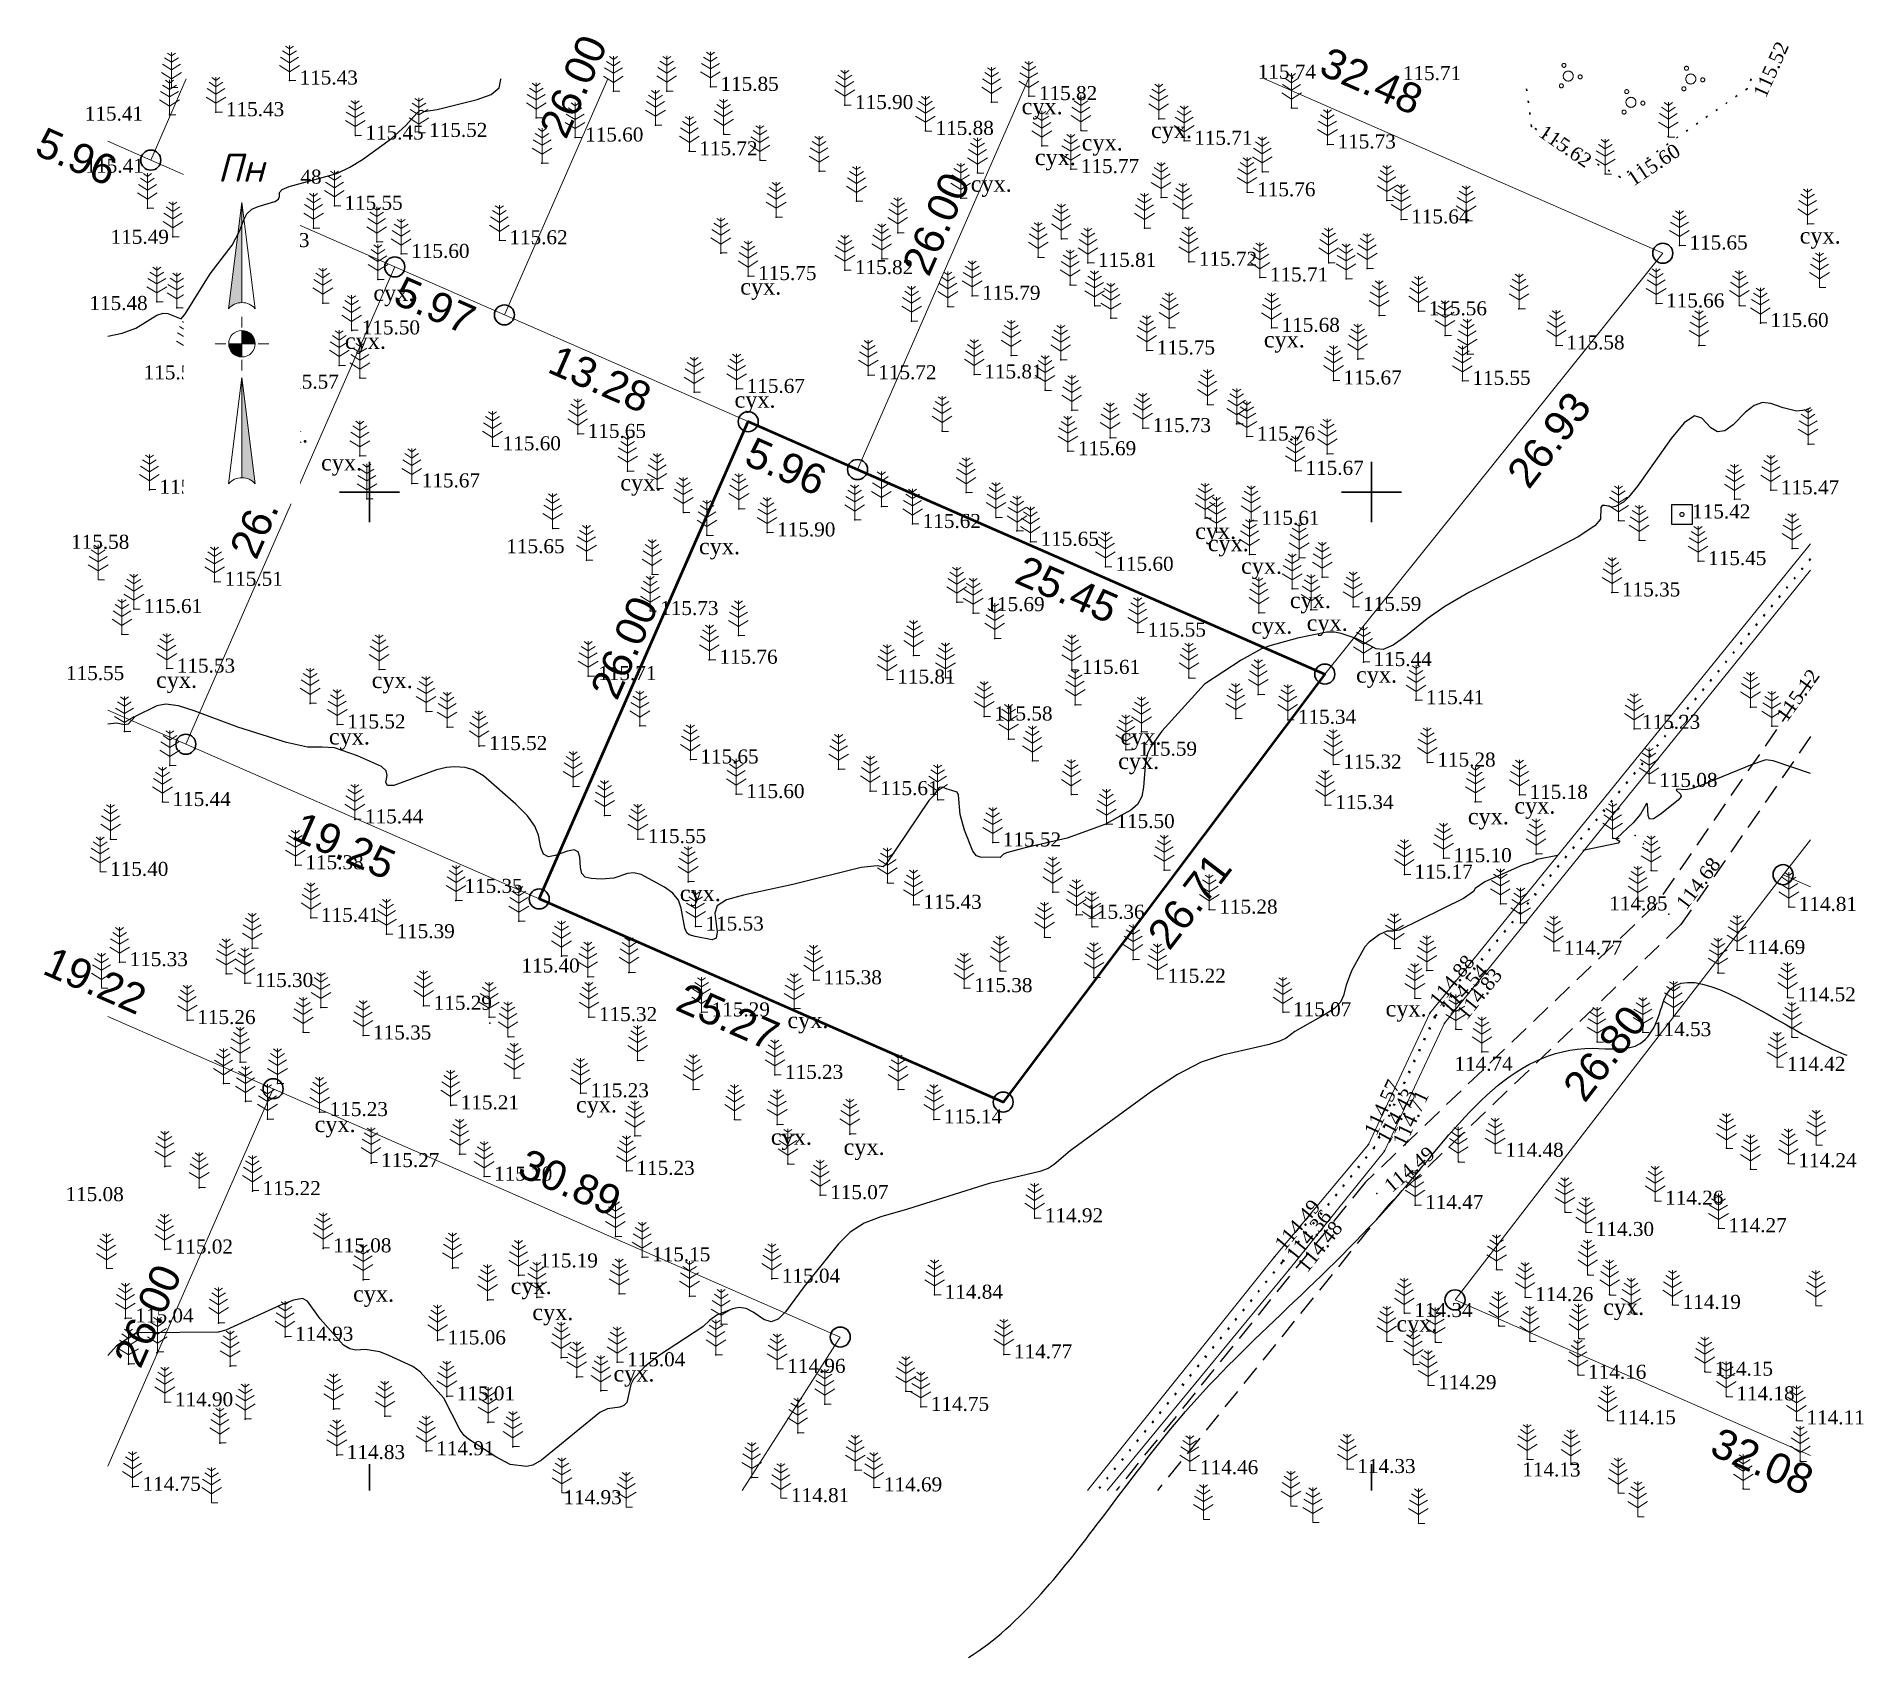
# Model space of a CAD drawing. Header units: millimetres. Extents: x 5405533.4 to 5405624.5, y 5524941.8 to 5525022.7.
import ezdxf
from ezdxf.enums import TextEntityAlignment as Align

# ---------------------------------------------------------------- set-up
doc = ezdxf.new("R2010")
doc.units = ezdxf.units.MM
doc.set_wipeout_variables(frame=1)
for name, pattern in [('DASHEDX2', [1.5, 1, -0.5]), ('HIDDEN', [0.5, 0, -0.5]), ('суцільна', [50, 50, 0])]:
    doc.linetypes.add(name, pattern=pattern)
for name, color, linetype, lineweight in [('#Лист (текст_ПН)', 250, 'Continuous', 0), ('#Штамп', 250, 'Continuous', 0), ('11900000', 1, 'Continuous', 30), ('Контур', 7, 'HIDDEN', 30), ('рельеф', 7, 'Continuous', 0), ('ТОЧКИ', 7, 'Continuous', 30), ('усл. знак', 7, 'суцільна', 20)]:
    doc.layers.add(name, color=color, linetype=linetype, lineweight=lineweight)
for name, color, linetype in [('SC007', 7, 'Continuous'), ('горизонтали', 42, 'Continuous'), ('дороги', 7, 'Continuous'), ('Ділянки_Межі', 10, 'Continuous'), ('надписи', 7, 'Continuous'), ('отметки', 7, 'Continuous'), ('промеры', 185, 'Continuous'), ('Растительность', 7, 'Continuous')]:
    doc.layers.add(name, color=color, linetype=linetype)
doc.styles.get("Standard").update_dxf_attribs({"font": 'arial.ttf'})
doc.styles.add('times', font='times.ttf')
doc.styles.add('Мой_Топо', font='isocpeui.ttf')
doc.linetypes.add('канава 0', pattern='A,0.9,0,["|",Standard,S=0.25,R=0,X=0,Y=0],0.1', length=1)

msp = doc.modelspace()

# ---------------------------------------------------------------- texts
at = {"layer": 'надписи', "color": 7, "style": 'times'}
for p in [(5405582.539, 5525019.65, 111.861), (5405588.995, 5525018.464, 111.861), (5405585.54, 5525017.845, 111.861), (5405583.198, 5525017.112, 111.861), (5405580, 5525015.788, 111.861), (5405621.364, 5525013.199, 111.861), (5405550.193, 5525010.335, 111.861), (5405568.499, 5525010.652, 111.861), (5405548.773, 5525007.945, 111.861), (5405594.625, 5525008.014, 111.861), (5405568.214, 5525005.011, 111.861), (5405544.891, 5525003.272, 111.861), (5405547.585, 5525001.877, 111.861), (5405562.514, 5525000.877, 111.861), (5405591.198, 5524998.459, 111.861), (5405566.441, 5524997.697, 111.861), (5405591.83, 5524997.848, 111.861), (5405593.488, 5524996.72, 111.861), (5405595.925, 5524995.008, 111.861), (5405596.765, 5524993.878, 111.861), (5405593.998, 5524993.735, 111.861), (5405539.352, 5524991.03, 111.861), (5405599.227, 5524991.29, 111.861), (5405550.111, 5524991.017, 111.861), (5405547.974, 5524988.202, 111.861), (5405587.471, 5524988.195, 111.861), (5405587.357, 5524986.981, 111.861), (5405607.125, 5524984.754, 111.861), (5405604.805, 5524984.221, 111.861), (5405565.483, 5524980.388, 111.861), (5405600.7, 5524974.63, 111.861), (5405570.853, 5524974.05, 111.861), (5405560.303, 5524969.841, 111.861), (5405547.262, 5524968.863, 111.861), (5405570.027, 5524968.229, 111.861), (5405573.656, 5524967.725, 111.861), (5405549.182, 5524960.4, 111.861), (5405557.044, 5524960.78, 111.861), (5405558.126, 5524959.48, 111.861), (5405611.557, 5524959.74, 111.861), (5405601.241, 5524958.907, 111.861), (5405562.173, 5524956.416, 111.861)]:
    msp.add_text('сух.', height=0.8, dxfattribs=at).set_placement(p, align=Align.TOP_LEFT)
at = {"layer": 'отметки', "color": 7, "style": 'times'}
for s, rotation, p in [('115.52', 66.01344, (5405619.022, 5525019.901, 115.516)), ('115.62', 325.53921, (5405608.675, 5525018.369, 115.623)), ('115.60', 33.66554, (5405612.673, 5525015.819, 115.598)), ('115.12', 54.41595, (5405620.141, 5524988.881, 115.121)), ('114.68', 52.76724, (5405615.139, 5524979.53, 114.679)), ('114.88', 51.38325, (5405602.829, 5524974.705, 114.878)), ('114.54', 47.54673, (5405603.379, 5524974.366, 114.54)), ('114.83', 51.06477, (5405604.196, 5524974.055, 114.833)), ('114.57', 64.99267, (5405599.594, 5524968.115, 114.567)), ('114.43', 61.49747, (5405600.241, 5524967.764, 114.432)), ('114.71', 64.87219, (5405601.019, 5524967.591, 114.708)), ('114.49', 39.9754, (5405600.547, 5524965.537, 114.488)), ('114.49', 50.16412, (5405595.101, 5524962.54, 114.489)), ('114.36', 50.9395, (5405595.679, 5524962.006, 114.357)), ('114.48', 51.15153, (5405596.231, 5524961.434, 114.476))]:
    msp.add_text(s, height=0.7, rotation=rotation, dxfattribs=at).set_placement(p, align=Align.TOP_LEFT)
for s, p in [('115.43', (5405546.511, 5525021.035, 115.434)), ('115.74', (5405594.319, 5525021.326, 115.736)), ('115.71', (5405601.563, 5525021.254, 115.712)), ('115.85', (5405567.512, 5525020.719, 115.855)), ('115.82', (5405583.404, 5525020.258, 115.821)), ('115.41', (5405535.793, 5525019.236, 115.407)), ('115.43', (5405542.837, 5525019.456, 115.434)), ('115.90', (5405574.226, 5525019.81, 115.904)), ('115.45', (5405549.795, 5525018.288, 115.446)), ('115.52', (5405552.973, 5525018.421, 115.525)), ('115.60', (5405560.76, 5525018.191, 115.598)), ('115.88', (5405578.245, 5525018.52, 115.884)), ('115.72', (5405566.458, 5525017.503, 115.719)), ('115.71', (5405591.15, 5525018.03, 115.713)), ('115.73', (5405598.304, 5525017.846, 115.726)), ('115.41', (5405535.833, 5525016.637, 115.413)), ('115.77', (5405585.496, 5525016.615, 115.771)), ('115.48', (5405544.702, 5525016.089, 115.476)), ('115.76', (5405594.295, 5525015.458, 115.76)), ('115.55', (5405548.748, 5525014.787, 115.549)), ('115.64', (5405601.978, 5525014.102, 115.637)), ('115.49', (5405537.082, 5525013.087, 115.495)), ('115.53', (5405544.099, 5525012.924, 115.527)), ('115.62', (5405556.98, 5525013.065, 115.621)), ('115.65', (5405615.861, 5525012.803, 115.647)), ('115.60', (5405552.084, 5525012.383, 115.597)), ('115.81', (5405586.349, 5525011.938, 115.813)), ('115.72', (5405591.38, 5525011.99, 115.721)), ('115.75', (5405569.395, 5525011.28, 115.747)), ('115.82', (5405574.223, 5525011.574, 115.821)), ('115.71', (5405594.927, 5525011.208, 115.709)), ('115.79', (5405580.571, 5525010.298, 115.787)), ('115.48', (5405536.024, 5525009.784, 115.479)), ('115.56', (5405602.851, 5525009.52, 115.563)), ('115.66', (5405614.696, 5525009.911, 115.659)), ('115.50', (5405549.614, 5525008.566, 115.5)), ('115.68', (5405595.511, 5525008.693, 115.684)), ('115.60', (5405619.9, 5525008.935, 115.603)), ('115.75', (5405589.283, 5525007.564, 115.751)), ('115.58', (5405609.718, 5525007.818, 115.578)), ('115.59', (5405538.73, 5525006.323, 115.589)), ('115.72', (5405575.387, 5525006.329, 115.716)), ('115.81', (5405580.677, 5525006.37, 115.805)), ('115.57', (5405545.564, 5525005.861, 115.571)), ('115.67', (5405568.82, 5525005.649, 115.665)), ('115.67', (5405598.597, 5525006.067, 115.673)), ('115.55', (5405605.03, 5525006.049, 115.547)), ('115.73', (5405589.081, 5525003.691, 115.73)), ('115.60', (5405556.643, 5525002.783, 115.597)), ('115.65', (5405560.889, 5525003.401, 115.651)), ('115.76', (5405594.279, 5525003.272, 115.761)), ('115.69', (5405585.35, 5525002.537, 115.695)), ('115.67', (5405552.609, 5525000.933, 115.67)), ('115.67', (5405596.704, 5525001.558, 115.668)), ('115.65', (5405539.52, 5525000.618, 115.65)), ('115.47', (5405620.424, 5525000.588, 115.466)), ('115.61', (5405594.495, 5524999.065, 115.605)), ('115.42', (5405615.994, 5524999.382, 115.422)), ('115.90', (5405570.339, 5524998.486, 115.898)), ('115.62', (5405577.602, 5524998.907, 115.624)), ('115.58', (5405535.109, 5524997.868, 115.58)), ('115.65', (5405556.828, 5524997.649, 115.65)), ('115.65', (5405583.485, 5524998.018, 115.646)), ('115.60', (5405587.217, 5524996.771, 115.605)), ('115.45', (5405616.794, 5524997.054, 115.448)), ('115.51', (5405542.771, 5524996.023, 115.508)), ('115.35', (5405612.497, 5524995.492, 115.352)), ('115.61', (5405538.742, 5524994.665, 115.615)), ('115.73', (5405564.506, 5524994.565, 115.729)), ('115.69', (5405580.781, 5524994.757, 115.69)), ('115.59', (5405599.578, 5524994.77, 115.587)), ('115.55', (5405588.829, 5524993.488, 115.552)), ('115.76', (5405567.457, 5524992.132, 115.758)), ('115.44', (5405600.098, 5524992.018, 115.439)), ('115.55', (5405534.856, 5524991.319, 115.547)), ('115.53', (5405540.386, 5524991.691, 115.529)), ('115.71', (5405561.411, 5524991.316, 115.714)), ('115.81', (5405576.336, 5524991.143, 115.811)), ('115.61', (5405585.545, 5524991.629, 115.612)), ('115.41', (5405602.715, 5524990.113, 115.413)), ('115.58', (5405581.175, 5524989.3, 115.579)), ('115.34', (5405596.325, 5524989.137, 115.339)), ('115.52', (5405548.891, 5524988.902, 115.523)), ('115.23', (5405613.49, 5524988.886, 115.23)), ('115.52', (5405555.965, 5524987.827, 115.524)), ('115.65', (5405566.51, 5524987.155, 115.646)), ('115.59', (5405588.384, 5524987.545, 115.589)), ('115.32', (5405598.595, 5524986.901, 115.316)), ('115.28', (5405603.284, 5524987.001, 115.28)), ('115.60', (5405568.801, 5524985.43, 115.601)), ('115.61', (5405575.488, 5524985.579, 115.609)), ('115.18', (5405607.884, 5524985.391, 115.176)), ('115.08', (5405614.354, 5524985.984, 115.081)), ('115.44', (5405540.17, 5524985.034, 115.436)), ('115.34', (5405598.192, 5524984.88, 115.338)), ('115.44', (5405549.774, 5524984.168, 115.437)), ('115.50', (5405587.27, 5524983.932, 115.5)), ('115.55', (5405563.888, 5524983.184, 115.552)), ('115.52', (5405581.599, 5524983.015, 115.521)), ('115.38', (5405546.801, 5524981.877, 115.378)), ('115.10', (5405604.089, 5524982.23, 115.105)), ('115.40', (5405537.057, 5524981.546, 115.4)), ('115.17', (5405602.141, 5524981.414, 115.166)), ('115.35', (5405554.737, 5524980.699, 115.351)), ('115.43', (5405577.64, 5524979.903, 115.431)), ('115.41', (5405547.579, 5524979.25, 115.411)), ('115.36', (5405585.768, 5524979.409, 115.36)), ('115.28', (5405592.404, 5524979.664, 115.279)), ('114.85', (5405611.86, 5524979.826, 114.846)), ('114.81', (5405621.316, 5524979.798, 114.807)), ('115.39', (5405551.349, 5524978.438, 115.391)), ('115.53', (5405566.766, 5524978.82, 115.53)), ('114.77', (5405609.597, 5524977.612, 114.767)), ('114.69', (5405618.734, 5524977.648, 114.688)), ('115.33', (5405538.03, 5524977.043, 115.328)), ('115.40', (5405557.582, 5524976.726, 115.402)), ('115.22', (5405589.82, 5524976.215, 115.217)), ('115.30', (5405544.285, 5524976.001, 115.3)), ('115.38', (5405572.659, 5524976.137, 115.376)), ('115.38', (5405580.173, 5524975.745, 115.379)), ('115.29', (5405553.203, 5524974.866, 115.294)), ('115.29', (5405567.072, 5524974.535, 115.287)), ('115.07', (5405596.082, 5524974.544, 115.071)), ('114.52', (5405621.255, 5524975.287, 114.523)), ('115.26', (5405541.408, 5524974.153, 115.256)), ('115.32', (5405561.449, 5524974.298, 115.32)), ('114.53', (5405614.044, 5524973.552, 114.528)), ('115.35', (5405550.177, 5524973.384, 115.349)), ('114.74', (5405604.135, 5524971.823, 114.735)), ('114.42', (5405620.736, 5524971.819, 114.421)), ('115.23', (5405570.731, 5524971.416, 115.233)), ('115.21', (5405554.552, 5524969.897, 115.208)), ('115.23', (5405561.033, 5524970.5, 115.23)), ('115.23', (5405548.013, 5524969.563, 115.228)), ('115.14', (5405578.661, 5524969.195, 115.139)), ('114.48', (5405606.679, 5524967.528, 114.477)), ('115.27', (5405550.579, 5524967.017, 115.275)), ('115.20', (5405556.215, 5524966.34, 115.202)), ('115.23', (5405563.319, 5524966.629, 115.228)), ('114.24', (5405621.296, 5524967.008, 114.242)), ('115.08', (5405534.832, 5524965.317, 115.084)), ('115.22', (5405544.664, 5524965.616, 115.217)), ('115.07', (5405572.988, 5524965.417, 115.067)), ('114.47', (5405602.674, 5524964.923, 114.473)), ('114.26', (5405614.647, 5524965.138, 114.262)), ('114.92', (5405583.696, 5524964.261, 114.916)), ('114.30', (5405611.188, 5524963.579, 114.299)), ('114.27', (5405617.809, 5524963.768, 114.269)), ('115.02', (5405540.281, 5524962.703, 115.016)), ('115.08', (5405548.186, 5524962.761, 115.08)), ('115.19', (5405558.49, 5524962.009, 115.193)), ('115.15', (5405564.102, 5524962.315, 115.148)), ('115.04', (5405570.576, 5524961.247, 115.044)), ('114.84', (5405578.699, 5524960.447, 114.841)), ('114.26', (5405608.16, 5524960.328, 114.262)), ('114.19', (5405615.521, 5524959.94, 114.192)), ('115.04', (5405538.317, 5524959.264, 115.039)), ('114.34', (5405602.137, 5524959.535, 114.339)), ('114.93', (5405546.287, 5524958.352, 114.927)), ('115.06', (5405553.897, 5524958.169, 115.061)), ('115.04', (5405562.851, 5524957.075, 115.041)), ('114.77', (5405582.156, 5524957.471, 114.769)), ('114.96', (5405570.845, 5524956.749, 114.961)), ('114.16', (5405610.803, 5524956.453, 114.161)), ('114.15', (5405617.124, 5524956.609, 114.15)), ('115.01', (5405554.355, 5524955.376, 115.006)), ('114.29', (5405603.326, 5524955.932, 114.289)), ('114.18', (5405618.203, 5524955.376, 114.181)), ('114.90', (5405540.292, 5524955.078, 114.902)), ('114.75', (5405578.009, 5524954.85, 114.753)), ('114.15', (5405612.277, 5524954.184, 114.152)), ('114.11', (5405621.701, 5524954.18, 114.113)), ('114.91', (5405553.331, 5524952.636, 114.909)), ('114.83', (5405548.866, 5524952.447, 114.835)), ('114.46', (5405591.438, 5524951.69, 114.463)), ('114.33', (5405599.291, 5524951.751, 114.327)), ('114.75', (5405538.675, 5524950.862, 114.749)), ('114.69', (5405575.668, 5524950.835, 114.691)), ('114.13', (5405607.52, 5524951.577, 114.132)), ('114.93', (5405559.679, 5524950.193, 114.934)), ('114.81', (5405571.031, 5524950.297, 114.808))]:
    msp.add_text(s, height=0.7, dxfattribs=at).set_placement(p, align=Align.TOP_LEFT)
at = {"layer": 'промеры', "char_height": 1.5, "attachment_point": 1}
for s, insert, rotation in [('26.00', (5405558.431, 5525018.148), 66.37949), ('32.48', (5405597.903, 5525022.256), 336.35584), ('5.96', (5405533.817, 5525018.253), 336.35584), ('26.00', (5405576.53, 5525011.292), 66.37949), ('13.29', (5405541.89, 5525015.09, -107.24), 336.35584), ('5.97', (5405551.706, 5525010.817), 336.35584), ('13.28', (5405559.41, 5525007.384), 336.35584), ('26.93', (5405606.654, 5525000.999), 52.3508), ('5.96', (5405569.216, 5525002.79, 107.24), 336.35584), ('26.00', (5405542.974, 5524997.16, 107.24), 66.37949), ('25.45', (5405582.707, 5524996.884), 336.35584), ('26.00', (5405560.971, 5524990.143), 66.37949), ('19.25', (5405546.65, 5524984.096), 336.35584), ('26.71', (5405588.72, 5524977.983), 52.3508), ('19.22', (5405534.215, 5524977.365), 336.35584), ('25.27', (5405565.791, 5524975.558), 336.35584), ('26.80', (5405609.448, 5524970.387), 52.3508), ('30.89', (5405557.906, 5524967.289), 336.35584), ('26.00', (5405537.194, 5524956.802), 66.37949), ('32.08', (5405617.402, 5524953.373), 336.35584)]:
    msp.add_mtext(s, dxfattribs=dict(at, insert=insert, rotation=rotation))

# ---------------------------------------------------------------- blocks, each defined once
blk = doc.blocks.new('SYMBOL902')
at = {"layer": 'SC007'}
blk.add_lwpolyline([(-1.25, -1.25), (-1.25, 1.25), (1.25, 1.25), (1.25, -1.25)], close=True, dxfattribs=at)
blk.add_circle((0, 0), 0.25, dxfattribs=at)
blk = doc.blocks.new('A$C51FE15A3')
at = {"layer": 'Растительность', "color": 94, "lineweight": 0}
for points in [[(-0.447, 1.172), (0, 0.895), (0.447, 1.172)], [(-0.343, 1.489), (0, 1.267), (0.343, 1.489)], [(-0.201, 1.726), (0, 1.584), (0.201, 1.726)], [(0, 1.75), (0, 0), (0.319, 0)], [(-0.493, 0.753), (0, 0.444), (0.493, 0.753)]]:
    blk.add_lwpolyline(points, dxfattribs=at)
blk = doc.blocks.new('A$C72385B22')
at = {"layer": 'усл. знак'}
for centre, radius in [((0, 0), 0.625), ((-0.02, 1.49), 0.25), ((-1.29, -0.64), 0.25), ((1.28, -0.76), 0.25)]:
    blk.add_circle(centre, radius, dxfattribs=at)
blk = doc.blocks.new('*U6')
at = {"color": 0}
for points in [[(-0.113, 0), (-0.109, -0.029), (-0.097, -0.056)], [(-0.113, 0), (-0.097, -0.056), (0, 0)], [(-0.097, -0.056), (0, -0.113), (0, 0)], [(-0.097, -0.056), (-0.08, -0.08), (-0.056, -0.097)], [(-0.097, -0.056), (-0.056, -0.097), (0, -0.113)], [(-0.056, -0.097), (-0.029, -0.109), (0, -0.113)]]:
    blk.add_solid(points, dxfattribs=at)
blk = doc.blocks.new('*U7')
at = {"color": 0}
for points in [[(0, 0), (0.097, 0.056), (0, 0.113)], [(0.097, 0.056), (0.029, 0.109), (0, 0.113)], [(0, 0), (0.113, 0), (0.097, 0.056)], [(0.097, 0.056), (0.056, 0.097), (0.029, 0.109)], [(0.097, 0.056), (0.08, 0.08), (0.056, 0.097)], [(0.113, 0), (0.109, 0.029), (0.097, 0.056)]]:
    blk.add_solid(points, dxfattribs=at)
blk = doc.blocks.new('*U8')
at = {"color": 0}
for points in [[(0, -1.136), (0.021, -1.138), (0, -0.288)], [(0.021, -1.138), (0.042, -1.142), (0, -0.288)], [(0.042, -1.142), (0.062, -1.15), (0, -0.288)], [(0.062, -1.15), (0.081, -1.16), (0, -0.288)], [(0.081, -1.16), (0.098, -1.173), (0, -0.288)], [(0.098, -1.173), (0.113, -1.188), (0, -0.288)]]:
    blk.add_solid(points, dxfattribs=at)
blk = doc.blocks.new('*U9')
at = {"color": 0}
for points in [[(-0.113, 0.297), (-0.098, 0.312), (0, 1.197)], [(-0.098, 0.312), (-0.081, 0.325), (0, 1.197)], [(-0.081, 0.325), (-0.062, 0.335), (0, 1.197)], [(-0.062, 0.335), (-0.042, 0.343), (0, 1.197)], [(-0.042, 0.343), (-0.021, 0.347), (0, 1.197)], [(-0.021, 0.347), (0, 0.349), (0, 1.197)]]:
    blk.add_solid(points, dxfattribs=at)
blk = doc.blocks.new('#Північ')
at = {"color": 7}
blk.add_wipeout([(-2.901, 10.635), (2.901, 10.635), (2.901, -7.981), (-2.901, -7.981)], dxfattribs=at).dxf.layer = '#Лист (текст_ПН)'
at = {"layer": '#Лист (текст_ПН)'}
for p, q in [((-0.663, 1.748), (0, 7.043)), ((0, 7.043), (0, 2.052)), ((0, 7.043), (0.663, 1.748)), ((0, 1.337), (0, 0.807)), ((-1.337, 0), (-0.807, 0)), ((-0.662, 0), (0.662, 0)), ((0, 0.662), (0, -0.662)), ((1.337, 0), (0.807, 0)), ((0, -1.337), (0, -0.807)), ((-0.663, -6.99), (0, -1.695)), ((0, -1.695), (0.663, -6.99)), ((0, -1.695), (0, -6.686))]:
    blk.add_line(p, q, dxfattribs=at)
at = {"layer": '#Лист (текст_ПН)', "flags": 128}
for points in [[(0, 7.043), (-0.663, 1.748, -0.218585), (0, 2.052)], [(0, 0), (-0.662, 0, 0.414214), (0, -0.662)]]:
    blk.add_lwpolyline(points, format="xyb", close=True, dxfattribs=at)
at = {"layer": '#Лист (текст_ПН)'}
blk.add_circle((0, 0), 0.662, dxfattribs=at)
for centre in [(0, 1.178), (0, -7.56)]:
    blk.add_arc(centre, 0.874, 40.67981, 139.32019, dxfattribs=at)
at = {"layer": '#Лист (текст_ПН)', "xscale": 5.883850111352785, "yscale": 5.883850111352785, "zscale": 5.883850111352785}
for name in ['*U9', '*U6', '*U7', '*U8']:
    blk.add_blockref(name, (0, 0), dxfattribs=at)
at = {"layer": '#Лист (текст_ПН)', "style": 'Мой_Топо'}
blk.add_text('Пн', height=1.4, dxfattribs=at).set_placement((-1.217, 8.077))

# ---------------------------------------------------------------- linework, layer by layer
at = {"layer": '11900000', "color": 7}
for points in [[(5405550, 5524998.5, 0), (5405550, 5525001.5, 0)], [(5405550, 5524998.5, 0), (5405550, 5525001.5, 0)], [(5405600, 5524998.5, 0), (5405600, 5525001.5, 0)], [(5405600, 5524998.5, 0), (5405600, 5525001.5, 0)], [(5405548.5, 5525000, 0), (5405551.5, 5525000, 0)], [(5405548.5, 5525000, 0), (5405551.5, 5525000, 0)], [(5405598.5, 5525000, 0), (5405601.5, 5525000, 0)], [(5405598.5, 5525000, 0), (5405601.5, 5525000, 0)], [(5405550, 5524950.184, 0), (5405550, 5524951.5, 0)], [(5405550, 5524950.184, 0), (5405550, 5524951.5, 0)], [(5405600, 5524950.184, 0), (5405600, 5524951.5, 0)], [(5405600, 5524950.184, 0), (5405600, 5524951.5, 0)]]:
    msp.add_polyline3d(points, dxfattribs=at)
at = {"layer": 'горизонтали', "color": 32}
for points in [[(5405621.904, 5525004.203, 115.5), (5405621.657, 5525004.082, 115.5), (5405621.197, 5525004.032, 115.5), (5405620.537, 5525004.202, 115.5), (5405619.927, 5525004.412, 115.5), (5405619.507, 5525004.462, 115.5), (5405619.097, 5525004.322, 115.5), (5405618.667, 5525003.992, 115.5), (5405618.037, 5525003.362, 115.5), (5405617.627, 5525003.062, 115.5), (5405617.267, 5525003.012, 115.5), (5405616.937, 5525003.212, 115.5), (5405616.477, 5525003.692, 115.5), (5405616.107, 5525003.802, 115.5), (5405615.597, 5525003.452, 115.5), (5405614.947, 5525002.672, 115.5), (5405613.267, 5525000.302, 115.5), (5405612.827, 5524999.752, 115.5), (5405612.577, 5524999.502, 115.5), (5405612.167, 5524999.282, 115.5), (5405612.017, 5524999.252, 115.5), (5405611.637, 5524999.332, 115.5), (5405611.507, 5524999.322, 115.5), (5405611.437, 5524999.222, 115.5), (5405611.427, 5524998.652, 115.5), (5405611.147, 5524998.312, 115.5), (5405610.307, 5524997.772, 115.5), (5405608.907, 5524997.032, 115.5), (5405604.857, 5524994.992, 115.5), (5405603.657, 5524994.292, 115.5), (5405602.777, 5524993.672, 115.5), (5405601.717, 5524992.802, 115.5), (5405601.077, 5524992.352, 115.5), (5405600.577, 5524992.142, 115.5), (5405600.227, 5524992.182, 115.5), (5405599.227, 5524992.692, 115.5), (5405598.477, 5524992.942, 115.5), (5405598.147, 5524993.012, 115.5), (5405597.777, 5524993.012, 115.5), (5405596.297, 5524992.712, 115.5), (5405594.927, 5524992.322, 115.5), (5405594.517, 5524992.172, 115.5), (5405593.487, 5524991.612, 115.5), (5405591.667, 5524990.422, 115.5), (5405589.537, 5524988.062, 115.5), (5405589.007, 5524987.312, 115.5), (5405588.837, 5524986.982, 115.5), (5405588.727, 5524986.562, 115.5), (5405588.627, 5524985.282, 115.5), (5405588.537, 5524984.802, 115.5), (5405588.327, 5524984.412, 115.5), (5405587.987, 5524984.132, 115.5), (5405586.687, 5524983.412, 115.5), (5405584.807, 5524982.732, 115.5), (5405582.657, 5524982.222, 115.5), (5405581.777, 5524982.002, 115.5), (5405581.637, 5524981.932, 115.5), (5405581.467, 5524981.762, 115.5), (5405580.487, 5524981.782, 115.5), (5405580.287, 5524981.852, 115.5), (5405580.097, 5524982.082, 115.5), (5405579.687, 5524983.122, 115.5), (5405579.467, 5524983.912, 115.5), (5405579.387, 5524984.882, 115.5), (5405579.327, 5524985.032, 115.5), (5405579.057, 5524985.102, 115.5), (5405578.827, 5524985.172, 115.5), (5405578.597, 5524985.282, 115.5), (5405578.427, 5524985.262, 115.5), (5405578.147, 5524984.842, 115.5), (5405577.917, 5524984.602, 115.5), (5405575.747, 5524981.402, 115.5), (5405575.627, 5524981.292, 115.5), (5405575.337, 5524981.342, 115.5), (5405574.537, 5524981.262, 115.5), (5405571.117, 5524980.412, 115.5), (5405568.657, 5524979.892, 115.5), (5405567.817, 5524979.652, 115.5), (5405567.347, 5524979.352, 115.5), (5405567.227, 5524978.992, 115.5), (5405567.347, 5524978.062, 115.5), (5405567.297, 5524977.742, 115.5), (5405567.107, 5524977.662, 115.5), (5405566.257, 5524977.822, 115.5), (5405565.947, 5524977.912, 115.5), (5405565.837, 5524978.012, 115.5), (5405565.737, 5524978.242, 115.5), (5405565.557, 5524979.232, 115.5), (5405565.417, 5524979.632, 115.5), (5405565.137, 5524979.982, 115.5), (5405564.727, 5524980.282, 115.5), (5405563.557, 5524980.912, 115.5), (5405563.187, 5524981.002, 115.5), (5405562.877, 5524980.962, 115.5), (5405562.187, 5524980.732, 115.5), (5405561.557, 5524980.682, 115.5), (5405561.057, 5524980.712, 115.5), (5405560.767, 5524980.782, 115.5), (5405560.597, 5524980.962, 115.5), (5405560.527, 5524981.262, 115.5), (5405560.497, 5524981.782, 115.5), (5405560.417, 5524982.052, 115.5), (5405560.207, 5524982.152, 115.5), (5405559.877, 5524982.082, 115.5), (5405559.267, 5524981.862, 115.5), (5405558.927, 5524981.802, 115.5), (5405558.687, 5524981.932, 115.5), (5405558.547, 5524982.262, 115.5), (5405558.437, 5524982.882, 115.5), (5405558.257, 5524983.332, 115.5), (5405557.887, 5524983.842, 115.5), (5405557.307, 5524984.422, 115.5), (5405555.687, 5524985.832, 115.5), (5405555.177, 5524986.142, 115.5), (5405554.777, 5524986.252, 115.5), (5405554.247, 5524986.282, 115.5), (5405553.847, 5524986.252, 115.5), (5405553.347, 5524986.132, 115.5), (5405551.207, 5524985.362, 115.5), (5405550.897, 5524985.352, 115.5), (5405550.817, 5524985.502, 115.5), (5405550.887, 5524985.852, 115.5), (5405550.837, 5524986.082, 115.5), (5405550.597, 5524986.302, 115.5), (5405549.397, 5524986.832, 115.5), (5405548.247, 5524987.242, 115.5), (5405547.647, 5524987.272, 115.5), (5405546.907, 5524987.262, 115.5), (5405545.857, 5524987.502, 115.5), (5405543.427, 5524988.262, 115.5), (5405541.257, 5524989.082, 115.5), (5405540.467, 5524989.332, 115.5), (5405539.837, 5524989.412, 115.5), (5405539.387, 5524989.332, 115.5), (5405538.307, 5524988.802, 115.5), (5405537.967, 5524988.422, 115.5), (5405537.777, 5524988.382, 115.5), (5405537.377, 5524988.472, 115.5), (5405536.946, 5524988.411, 115.5)], [(5405621.904, 5524985.95, 115), (5405620.037, 5524986.582, 115), (5405619.667, 5524986.632, 115), (5405618.997, 5524986.412, 115), (5405616.437, 5524985.352, 115), (5405615.947, 5524985.192, 115), (5405615.657, 5524985.142, 115), (5405615.227, 5524985.172, 115), (5405615.197, 5524985.132, 115), (5405615.417, 5524984.932, 115), (5405615.447, 5524984.812, 115), (5405615.307, 5524984.622, 115), (5405614.397, 5524983.912, 115), (5405614.067, 5524983.702, 115), (5405613.867, 5524983.682, 115), (5405613.797, 5524983.852, 115), (5405613.767, 5524984.422, 115), (5405613.727, 5524984.462, 115), (5405613.427, 5524983.932, 115), (5405613.047, 5524983.492, 115), (5405612.247, 5524982.732, 115), (5405612.187, 5524982.692, 115), (5405612.397, 5524982.582, 115), (5405612.307, 5524982.472, 115), (5405610.535, 5524982.118, 115)], [(5405609.286, 5524981.868, 115), (5405608.257, 5524981.662, 115), (5405608.057, 5524981.552, 115), (5405607.537, 5524981.382, 115), (5405605.657, 5524980.542, 115), (5405605.177, 5524980.222, 115), (5405605.087, 5524980.062, 115), (5405604.587, 5524979.712, 115), (5405601.377, 5524978.132, 115), (5405601.077, 5524978.082, 115), (5405600.757, 5524978.092, 115), (5405600.397, 5524977.922, 115), (5405599.877, 5524977.542, 115), (5405599.667, 5524977.302, 115), (5405598.997, 5524976.112, 115), (5405598.737, 5524975.402, 115), (5405598.607, 5524974.882, 115), (5405598.447, 5524974.542, 115), (5405598.147, 5524974.232, 115), (5405597.707, 5524973.942, 115), (5405596.167, 5524973.082, 115), (5405595.747, 5524972.752, 115), (5405595.457, 5524972.612, 115), (5405594.887, 5524972.432, 115), (5405592.557, 5524971.902, 115), (5405591.497, 5524971.552, 115), (5405590.317, 5524970.942, 115), (5405589.017, 5524970.082, 115), (5405584.967, 5524967.122, 115), (5405584.157, 5524966.452, 115), (5405583.857, 5524966.252, 115), (5405583.447, 5524966.092, 115), (5405580.927, 5524965.492, 115), (5405576.847, 5524964.222, 115), (5405575.517, 5524963.832, 115), (5405574.687, 5524963.512, 115), (5405573.987, 5524963.062, 115), (5405573.407, 5524962.482, 115), (5405571.687, 5524960.352, 115), (5405570.757, 5524959.092, 115), (5405570.397, 5524958.722, 115), (5405570.037, 5524958.592, 115), (5405569.677, 5524958.712, 115), (5405569.147, 5524959.072, 115), (5405568.787, 5524959.252, 115), (5405568.447, 5524959.312, 115), (5405568.117, 5524959.242, 115), (5405567.327, 5524958.922, 115), (5405566.977, 5524958.682, 115), (5405566.637, 5524958.352, 115), (5405564.417, 5524956.902, 115), (5405563.727, 5524956.342, 115), (5405563.167, 5524955.732, 115), (5405563.037, 5524955.472, 115), (5405562.837, 5524954.572, 115), (5405562.697, 5524954.412, 115), (5405562.487, 5524954.342, 115), (5405561.877, 5524954.252, 115), (5405561.487, 5524954.062, 115), (5405558.587, 5524951.692, 115), (5405558.147, 5524951.442, 115), (5405557.827, 5524951.382, 115), (5405557.027, 5524951.482, 115), (5405556.307, 5524951.852, 115), (5405554.937, 5524952.732, 115), (5405554.727, 5524952.922, 115), (5405554.527, 5524953.192, 115), (5405553.717, 5524954.782, 115), (5405552.537, 5524956.102, 115), (5405552.157, 5524956.372, 115), (5405550.967, 5524956.912, 115), (5405550.517, 5524957.092, 115), (5405549.787, 5524957.212, 115), (5405549.327, 5524957.182, 115), (5405549.017, 5524957.242, 115), (5405548.697, 5524957.432, 115), (5405547.537, 5524958.752, 115), (5405546.907, 5524959.632, 115), (5405546.657, 5524959.752, 115), (5405546.207, 5524959.682, 115), (5405545.557, 5524959.422, 115), (5405542.837, 5524958.172, 115), (5405542.457, 5524958.082, 115), (5405538.607, 5524958.042, 115), (5405538.417, 5524958.082, 115), (5405537.377, 5524957.402, 115), (5405536.946, 5524956.907, 115)]]:
    msp.add_polyline3d(points, dxfattribs=at)
msp.add_open_spline([(5405579.884, 5524941.847), (5405582.462, 5524943.419), (5405586.405, 5524948.583), (5405592.414, 5524956.651), (5405601.058, 5524963.433), (5405607.371, 5524973.038), (5405613.309, 5524971.987), (5405614.328, 5524973.57), (5405615.002, 5524976.995), (5405619.826, 5524973.775), (5405622.92, 5524972.212), (5405623.714, 5524971.896)], degree=3, knots=[762.805004, 762.805004, 762.805004, 762.805004, 772.008541, 778.942822, 793.976328, 805.82926, 808.224069, 809.629388, 811.023069, 817.717516, 820.188153, 820.188153, 820.188153, 820.188153], dxfattribs=at)
at = {"layer": 'дороги', "color": 7, "linetype": 'DASHEDX2', "elevation": 115.341}
for points in [[(5405621.904, 5524990.614), (5405614.216, 5524979.46), (5405599.681, 5524965.541), (5405587.261, 5524950.184)], [(5405621.904, 5524987.795), (5405615.44, 5524978.418), (5405600.861, 5524964.455), (5405589.319, 5524950.184)]]:
    msp.add_lwpolyline(points, dxfattribs=at)
at = {"layer": 'Ділянки_Межі', "lineweight": 0}
for points in [[(5405540.861, 5525020.616), (5405539.087, 5525016.564), (5405536.946, 5525017.501)], [(5405561.896, 5525020.616), (5405556.73, 5525008.84), (5405551.263, 5525011.233), (5405539.087, 5525016.564)], [(5405582.888, 5525020.616), (5405574.353, 5525001.124), (5405568.897, 5525003.513), (5405556.73, 5525008.84)], [(5405556.73, 5525008.84), (5405561.896, 5525020.616)], [(5405594.659, 5525020.616), (5405614.533, 5525011.916), (5405597.668, 5524990.917), (5405574.353, 5525001.124)], [(5405574.353, 5525001.124), (5405582.888, 5525020.616)], [(5405536.946, 5525017.501), (5405539.087, 5525016.564), (5405551.263, 5525011.233), (5405540.836, 5524987.416), (5405536.946, 5524989.119)], [(5405620.532, 5524980.907), (5405621.904, 5524982.645)], [(5405604.164, 5524959.69), (5405620.532, 5524980.907), (5405621.904, 5524980.306)], [(5405621.904, 5524980.306), (5405620.532, 5524980.907)], [(5405536.946, 5524973.836), (5405545.191, 5524970.226), (5405536.946, 5524951.391)], [(5405536.946, 5524951.391), (5405545.191, 5524970.226), (5405573.492, 5524957.836), (5405568.602, 5524950.184)], [(5405621.904, 5524951.923), (5405604.164, 5524959.69)]]:
    msp.add_lwpolyline(points, dxfattribs=at)
msp.add_lwpolyline([(5405540.836, 5524987.416), (5405551.263, 5525011.233), (5405556.73, 5525008.84), (5405568.897, 5525003.513), (5405558.469, 5524979.696)], close=True, dxfattribs=at)
at = {"layer": 'Ділянки_Межі', "lineweight": 50}
msp.add_lwpolyline([(5405558.469, 5524979.696), (5405568.897, 5525003.513), (5405574.353, 5525001.124), (5405597.668, 5524990.917), (5405581.619, 5524969.561)], close=True, dxfattribs=at)
at = {"layer": 'Контур', "color": 7, "linetype": 'HIDDEN', "elevation": 115.223}
msp.add_lwpolyline([(5405618.939, 5525020.616), (5405618.736, 5525020.123), (5405612.406, 5525015.709), (5405607.98, 5525018.24), (5405607.671, 5525020.616)], dxfattribs=at)
at = {"layer": 'отметки', "color": 7}
for p in [(5405540.123, 5525020.18, 115.393), (5405546.011, 5525020.535, 115.434), (5405562.177, 5525019.999, 115.757), (5405564.829, 5525020.008, 115.682), (5405567.012, 5525020.219, 115.855), (5405618.736, 5525020.123, 115.516), (5405573.726, 5525019.31, 115.904), (5405581.043, 5525019.459, 115.776), (5405582.904, 5525019.758, 115.821), (5405596.007, 5525019.171, 115.837), (5405540.019, 5525018.821, 115.396), (5405542.337, 5525018.956, 115.434), (5405558.317, 5525018.673, 115.544), (5405564.273, 5525018.314, 115.672), (5405589.381, 5525018.623, 115.701), (5405607.98, 5525018.24, 115.623), (5405549.295, 5525017.788, 115.446), (5405552.473, 5525017.921, 115.525), (5405560.26, 5525017.691, 115.598), (5405567.674, 5525017.856, 115.763), (5405577.745, 5525018.02, 115.884), (5405583.55, 5525017.278, 115.785), (5405585.506, 5525018.035, 115.821), (5405590.65, 5525017.53, 115.713), (5405597.804, 5525017.346, 115.726), (5405614.794, 5525017.738, 115.739), (5405558.607, 5525016.409, 115.552), (5405565.958, 5525017.003, 115.719), (5405569.486, 5525016.556, 115.768), (5405614.851, 5525017.129, 115.716), (5405544.202, 5525015.589, 115.476), (5405572.43, 5525016.014, 115.831), (5405580.345, 5525015.927, 115.861), (5405584.996, 5525016.115, 115.771), (5405594.553, 5525015.986, 115.71), (5405611.65, 5525015.886, 115.701), (5405612.406, 5525015.709, 115.598), (5405574.305, 5525014.51, 115.843), (5405579.499, 5525014.661, 115.886), (5405589.5, 5525014.706, 115.797), (5405593.795, 5525014.958, 115.76), (5405600.769, 5525014.556, 115.639), (5405538.919, 5525014.17, 115.429), (5405548.248, 5525014.287, 115.549), (5405570.288, 5525013.722, 115.782), (5405590.579, 5525013.659, 115.748), (5405601.478, 5525013.602, 115.637), (5405540.19, 5525012.736, 115.495), (5405542.175, 5525012.988, 115.383), (5405547.213, 5525013.172, 115.53), (5405576.361, 5525012.941, 115.859), (5405588.667, 5525013.16, 115.706), (5405604.722, 5525013.533, 115.665), (5405621.76, 5525013.378, 115.615), (5405543.599, 5525012.424, 115.527), (5405550.364, 5525012.482, 115.53), (5405551.584, 5525011.883, 115.597), (5405556.48, 5525012.565, 115.621), (5405567.536, 5525011.927, 115.684), (5405584.523, 5525012.639, 115.882), (5405615.361, 5525012.303, 115.647), (5405573.723, 5525011.074, 115.821), (5405575.558, 5525011.645, 115.82), (5405583.368, 5525011.719, 115.813), (5405585.849, 5525011.438, 115.813), (5405590.88, 5525011.49, 115.721), (5405597.861, 5525011.431, 115.603), (5405599.783, 5525011.161, 115.649), (5405550.417, 5525010.609, 115.591), (5405568.895, 5525010.78, 115.747), (5405584.964, 5525010.337, 115.802), (5405594.427, 5525010.708, 115.709), (5405598.726, 5525010.64, 115.657), (5405539.39, 5525009.486, 115.479), (5405540.389, 5525009.188, 115.477), (5405547.669, 5525009.426, 115.497), (5405578.864, 5525009.252, 115.798), (5405580.071, 5525009.798, 115.787), (5405586.186, 5525009.294, 115.831), (5405607.357, 5525009.14, 115.627), (5405614.196, 5525009.411, 115.659), (5405618.353, 5525009.302, 115.607), (5405577.049, 5525008.531, 115.806), (5405586.991, 5525008.682, 115.846), (5405589.9, 5525008.208, 115.765), (5405595.011, 5525008.193, 115.684), (5405600.377, 5525008.811, 115.623), (5405602.351, 5525009.02, 115.563), (5405619.4, 5525008.435, 115.603), (5405549.114, 5525008.066, 115.5), (5405603.672, 5525007.812, 115.549), (5405609.218, 5525007.318, 115.578), (5405616.337, 5525007.312, 115.544), (5405540.88, 5525006.793, 115.596), (5405541.643, 5525006.372, 115.589), (5405548.488, 5525006.323, 115.529), (5405582.019, 5525006.821, 115.833), (5405584.49, 5525006.59, 115.829), (5405588.783, 5525007.064, 115.751), (5405599.31, 5525006.638, 115.662), (5405604.782, 5525006.883, 115.569), (5405549.525, 5525005.693, 115.574), (5405574.887, 5525005.829, 115.716), (5405580.177, 5525005.87, 115.805), (5405598.097, 5525005.567, 115.673), (5405604.53, 5525005.549, 115.547), (5405543.253, 5525004.931, 115.562), (5405545.064, 5525005.361, 115.571), (5405566.197, 5525004.978, 115.678), (5405568.32, 5525005.149, 115.665), (5405583.71, 5525005.078, 115.804), (5405585.04, 5525004.078, 115.78), (5405591.81, 5525004.368, 115.759), (5405545.208, 5525003.489, 115.604), (5405560.389, 5525002.901, 115.651), (5405578.572, 5525003.036, 115.704), (5405586.965, 5525002.711, 115.739), (5405588.581, 5525003.191, 115.73), (5405593.267, 5525003.409, 115.775), (5405593.779, 5525002.772, 115.761), (5405549.524, 5525001.813, 115.656), (5405556.143, 5525002.283, 115.597), (5405584.85, 5525002.037, 115.695), (5405597.788, 5525001.906, 115.609), (5405621.784, 5525002.392, 115.463), (5405562.879, 5525001.046, 115.708), (5405596.204, 5525001.058, 115.668), (5405539.02, 5525000.118, 115.65), (5405552.109, 5525000.433, 115.67), (5405564.348, 5525000.185, 115.724), (5405579.768, 5524999.974, 115.666), (5405619.924, 5525000.088, 115.466), (5405549.867, 5524999.664, 115.688), (5405568.433, 5524999.17, 115.747), (5405575.54, 5524999.277, 115.652), (5405618.106, 5524999.643, 115.47), (5405559.141, 5524998.181, 115.65), (5405565.664, 5524998.985, 115.817), (5405574.211, 5524998.616, 115.766), (5405577.102, 5524998.407, 115.624), (5405581.265, 5524998.736, 115.687), (5405591.698, 5524998.69, 115.641), (5405593.995, 5524998.565, 115.605), (5405612.32, 5524998.573, 115.494), (5405566.837, 5524997.845, 115.808), (5405569.839, 5524997.986, 115.898), (5405582.307, 5524998.06, 115.689), (5405582.985, 5524997.518, 115.646), (5405592.265, 5524997.999, 115.662), (5405613.353, 5524997.591, 115.38), (5405620.98, 5524997.184, 115.391), (5405560.831, 5524996.597, 115.694), (5405593.906, 5524996.891, 115.554), (5405596.391, 5524996.714, 115.583), (5405616.294, 5524996.554, 115.448), (5405542.271, 5524995.523, 115.508), (5405564.101, 5524995.896, 115.733), (5405586.717, 5524996.271, 115.605), (5405597.544, 5524995.748, 115.548), (5405579.304, 5524994.507, 115.669), (5405596.037, 5524995.171, 115.513), (5405611.997, 5524994.992, 115.352), (5405538.242, 5524994.165, 115.615), (5405564.006, 5524994.065, 115.729), (5405580.118, 5524993.964, 115.69), (5405594.375, 5524993.976, 115.562), (5405596.977, 5524994.128, 115.54), (5405599.078, 5524994.27, 115.587), (5405537.647, 5524992.905, 115.636), (5405568.406, 5524992.842, 115.702), (5405581.202, 5524992.7, 115.69), (5405588.329, 5524992.988, 115.552), (5405577.147, 5524991.839, 115.65), (5405539.886, 5524991.191, 115.529), (5405550.486, 5524991.145, 115.639), (5405560.911, 5524990.816, 115.714), (5405566.957, 5524991.632, 115.758), (5405585.045, 5524991.129, 115.612), (5405599.598, 5524991.518, 115.439), (5405575.836, 5524990.643, 115.811), (5405578.74, 5524990.735, 115.625), (5405590.889, 5524990.724, 115.525), (5405594.346, 5524989.901, 115.424), (5405547.039, 5524989.457, 115.547), (5405552.821, 5524989.051, 115.571), (5405585.214, 5524989.39, 115.579), (5405602.215, 5524989.613, 115.413), (5405618.904, 5524989.273, 115.188), (5405548.391, 5524988.402, 115.523), (5405553.87, 5524988.275, 115.632), (5405563.488, 5524988.329, 115.646), (5405580.675, 5524988.8, 115.579), (5405593.221, 5524988.7, 115.424), (5405595.825, 5524988.637, 115.339), (5405613.112, 5524988.192, 115.228), (5405619.971, 5524988.313, 115.121), (5405537.772, 5524988.045, 115.49), (5405555.465, 5524987.327, 115.524), (5405581.886, 5524987.67, 115.579), (5405588.517, 5524988.027, 115.523), (5405540.039, 5524986.362, 115.442), (5405566.01, 5524986.655, 115.646), (5405583.077, 5524986.584, 115.55), (5405587.743, 5524987.129, 115.589), (5405598.095, 5524986.401, 115.316), (5405602.784, 5524986.501, 115.28), (5405573.406, 5524986.174, 115.622), (5405613.854, 5524985.484, 115.081), (5405539.67, 5524984.534, 115.436), (5405560.156, 5524985.315, 115.568), (5405568.301, 5524984.93, 115.601), (5405574.988, 5524985.079, 115.609), (5405578.351, 5524984.649, 115.486), (5405585.022, 5524984.903, 115.575), (5405605.177, 5524984.545, 115.177), (5405607.384, 5524984.891, 115.176), (5405549.274, 5524983.668, 115.437), (5405561.732, 5524983.863, 115.523), (5405597.692, 5524984.38, 115.338), (5405537.085, 5524982.674, 115.434), (5405563.388, 5524982.684, 115.552), (5405586.77, 5524983.432, 115.5), (5405612.036, 5524982.724, 115.015), (5405613.154, 5524982.855, 114.95), (5405581.099, 5524982.515, 115.521), (5405603.589, 5524981.73, 115.105), (5405608.214, 5524981.95, 115.014), (5405613.572, 5524982.448, 114.796), (5405613.773, 5524982.142, 114.948), (5405546.301, 5524981.377, 115.378), (5405589.65, 5524981.135, 115.387), (5405601.641, 5524980.914, 115.166), (5405613.946, 5524981.112, 114.92), (5405565.9, 5524980.557, 115.53), (5405575.842, 5524980.494, 115.478), (5405584.095, 5524980.037, 115.414), (5405554.315, 5524979.615, 115.351), (5405577.14, 5524979.403, 115.431), (5405591.904, 5524979.164, 115.279), (5405606.433, 5524979.46, 114.928), (5405613.296, 5524979.594, 114.846), (5405620.816, 5524979.298, 114.807), (5405547.079, 5524978.75, 115.411), (5405557.448, 5524978.592, 115.444), (5405566.266, 5524978.32, 115.53), (5405585.268, 5524978.909, 115.36), (5405586.052, 5524978.307, 115.325), (5405607.44, 5524978.505, 114.894), (5405614.828, 5524978.939, 114.679), (5405544.149, 5524977.236, 115.32), (5405550.849, 5524977.938, 115.391), (5405583.675, 5524977.783, 115.39), (5405601.142, 5524977.226, 114.951), (5405618.234, 5524977.148, 114.688), (5405537.53, 5524976.543, 115.328), (5405559.577, 5524976.849, 115.402), (5405588.098, 5524976.669, 115.279), (5405609.097, 5524977.112, 114.767), (5405542.848, 5524975.963, 115.25), (5405543.785, 5524975.501, 115.3), (5405560.893, 5524975.81, 115.356), (5405562.947, 5524976.026, 115.333), (5405572.159, 5524975.637, 115.376), (5405581.464, 5524976.104, 115.336), (5405586.147, 5524975.779, 115.343), (5405589.32, 5524975.715, 115.217), (5405602.763, 5524976.128, 114.832), (5405617.285, 5524976.002, 114.603), (5405579.673, 5524975.245, 115.379), (5405602.161, 5524974.738, 114.91), (5405620.755, 5524974.787, 114.523), (5405540.908, 5524973.653, 115.256), (5405547.58, 5524974.279, 115.285), (5405552.703, 5524974.366, 115.294), (5405555.969, 5524973.797, 115.376), (5405556.011, 5524973.492, 115.35), (5405560.949, 5524973.798, 115.32), (5405566.572, 5524974.035, 115.287), (5405571.195, 5524974.23, 115.353), (5405595.582, 5524974.044, 115.071), (5405602.908, 5524974.002, 114.878), (5405603.182, 5524973.84, 114.54), (5405603.64, 5524973.505, 114.833), (5405615.06, 5524973.862, 114.459), (5405546.69, 5524973.045, 115.218), (5405549.677, 5524972.884, 115.349), (5405556.915, 5524972.81, 115.324), (5405604.201, 5524973.192, 114.806), (5405613.544, 5524973.052, 114.528), (5405620.963, 5524972.812, 114.477), (5405605.511, 5524972.07, 114.735), (5405611.251, 5524972.57, 114.583), (5405543.546, 5524971.55, 115.296), (5405557.215, 5524970.752, 115.282), (5405563.376, 5524971.635, 115.185), (5405570.231, 5524970.916, 115.233), (5405620.236, 5524971.319, 114.421), (5405542.71, 5524970.479, 115.275), (5405545.41, 5524970.49, 115.276), (5405560.533, 5524970, 115.23), (5405566.154, 5524970.193, 115.17), (5405576.384, 5524970.183, 115.312), (5405543.814, 5524969.596, 115.207), (5405547.513, 5524969.063, 115.228), (5405554.052, 5524969.397, 115.208), (5405544.914, 5524968.702, 115.199), (5405568.218, 5524968.685, 115.2), (5405570.345, 5524968.445, 115.191), (5405578.161, 5524968.695, 115.139), (5405563.245, 5524967.872, 115.222), (5405573.973, 5524967.967, 115.182), (5405599.848, 5524967.448, 114.567), (5405600.145, 5524967.319, 114.432), (5405600.654, 5524967.12, 114.708), (5405617.708, 5524967.263, 114.231), (5405539.793, 5524966.348, 115.118), (5405550.079, 5524966.517, 115.275), (5405554.495, 5524966.96, 115.198), (5405570.881, 5524966.476, 115.107), (5405604.332, 5524966.577, 114.569), (5405606.179, 5524967.028, 114.477), (5405618.912, 5524966.214, 114.224), (5405620.796, 5524966.508, 114.242), (5405541.499, 5524965.283, 115.109), (5405555.715, 5524965.84, 115.202), (5405562.819, 5524966.129, 115.228), (5405544.164, 5524965.116, 115.217), (5405572.488, 5524964.917, 115.067), (5405600.271, 5524964.998, 114.488), (5405602.174, 5524964.423, 114.473), (5405614.147, 5524964.638, 114.262), (5405583.196, 5524963.761, 114.916), (5405609.654, 5524964.067, 114.32), (5405562.269, 5524962.855, 115.123), (5405610.688, 5524963.079, 114.299), (5405617.309, 5524963.268, 114.269), (5405539.781, 5524962.203, 115.016), (5405547.686, 5524962.261, 115.08), (5405563.602, 5524961.815, 115.148), (5405595.165, 5524961.836, 114.489), (5405554.134, 5524961.27, 115.277), (5405557.44, 5524960.901, 115.193), (5405570.076, 5524960.747, 115.044), (5405595.537, 5524961.578, 114.357), (5405595.892, 5524961.211, 114.476), (5405606.241, 5524961.209, 114.335), (5405610.786, 5524960.948, 114.252), (5405549.684, 5524960.693, 115.11), (5405558.343, 5524959.815, 115.179), (5405562.461, 5524959.987, 115.021), (5405565.972, 5524959.87, 115.086), (5405578.199, 5524959.947, 114.841), (5405607.66, 5524959.828, 114.262), (5405611.88, 5524959.954, 114.236), (5405555.888, 5524959.677, 115.187), (5405601.637, 5524959.035, 114.339), (5405612.95, 5524959.049, 114.22), (5405615.021, 5524959.44, 114.192), (5405537.817, 5524958.764, 115.039), (5405542.472, 5524958.529, 115.024), (5405567.55, 5524958.486, 114.969), (5405606.345, 5524958.39, 114.275), (5405539.418, 5524957.077, 114.95), (5405545.787, 5524957.852, 114.927), (5405553.397, 5524957.669, 115.061), (5405600.763, 5524957.634, 114.327), (5405603.189, 5524957.573, 114.281), (5405607.895, 5524957.639, 114.26), (5405610.335, 5524957.756, 114.199), (5405537.978, 5524956.488, 114.952), (5405539.387, 5524957.052, 114.939), (5405543.049, 5524956.385, 114.911), (5405559.564, 5524956.804, 115.172), (5405562.351, 5524956.575, 115.041), (5405567.288, 5524956.944, 114.923), (5405570.345, 5524956.249, 114.961), (5405581.656, 5524956.971, 114.769), (5405602.085, 5524956.47, 114.323), (5405560.332, 5524955.836, 115.045), (5405602.826, 5524955.432, 114.289), (5405610.303, 5524955.953, 114.161), (5405616.624, 5524956.109, 114.15), (5405539.792, 5524954.578, 114.902), (5405553.855, 5524954.876, 115.006), (5405561.547, 5524955.146, 115.027), (5405572.726, 5524954.491, 114.684), (5405576.761, 5524955.128, 114.773), (5405577.509, 5524954.35, 114.753), (5405617.703, 5524954.876, 114.181), (5405543.802, 5524953.734, 114.786), (5405548.206, 5524954.232, 114.909), (5405550.77, 5524953.879, 114.893), (5405555.913, 5524953.569, 115.066), (5405611.777, 5524953.684, 114.152), (5405621.201, 5524953.68, 114.113), (5405542.532, 5524952.535, 114.846), (5405571.372, 5524953.05, 114.731), (5405548.366, 5524951.947, 114.835), (5405552.831, 5524952.136, 114.909), (5405557.158, 5524952.353, 115.051), (5405607.773, 5524951.746, 114.132), (5405621.391, 5524951.656, 114.051), (5405569.065, 5524950.819, 114.874), (5405574.24, 5524951.194, 114.753), (5405590.938, 5524951.19, 114.463), (5405598.791, 5524951.251, 114.327), (5405609.949, 5524951.494, 113.996), (5405538.175, 5524950.362, 114.749), (5405575.168, 5524950.335, 114.691), (5405618.546, 5524950.26, 114.041), (5405621.57, 5524950.196, 114.144)]:
    msp.add_point(p, dxfattribs=at)
at = {"layer": 'рельеф', "color": 7, "linetype": 'канава 0', "elevation": 115.42}
for points in [[(5405621.904, 5524997.414), (5405602.9, 5524974), (5405599.84, 5524967.44), (5405595.16, 5524961.83), (5405585.835, 5524950.184)], [(5405586.809, 5524950.184), (5405595.89, 5524961.2), (5405600.65, 5524967.11), (5405603.64, 5524973.5), (5405621.904, 5524996.106)]]:
    msp.add_lwpolyline(points, dxfattribs=at)
at = {"layer": 'рельеф', "color": 7, "linetype": 'HIDDEN', "lineweight": 40, "elevation": 115.3}
msp.add_lwpolyline([(5405621.904, 5524996.67), (5405603.17, 5524973.83), (5405600.14, 5524967.3), (5405595.53, 5524961.56), (5405586.323, 5524950.184)], dxfattribs=at)
at = {"layer": 'ТОЧКИ'}
for centre in [(5405539.087, 5525016.564, 107.24), (5405614.533, 5525011.916), (5405551.263, 5525011.233, 107.24), (5405556.73, 5525008.84, 107.24), (5405568.897, 5525003.513, 107.24), (5405574.353, 5525001.124, 107.24), (5405597.668, 5524990.917), (5405540.836, 5524987.416), (5405620.532, 5524980.907), (5405558.469, 5524979.696), (5405545.191, 5524970.226), (5405581.619, 5524969.561), (5405604.164, 5524959.69), (5405573.492, 5524957.836)]:
    msp.add_circle(centre, 0.5, dxfattribs=at)

# ---------------------------------------------------------------- block references
at = {"layer": 'отметки', "color": 7, "xscale": 0.400000000372529, "yscale": 0.400000000372529, "zscale": 0.400000000372529}
msp.add_blockref('SYMBOL902', (5405615.49, 5524998.88, 115.42), dxfattribs=at)
at = {"layer": 'Растительность', "color": 7}
for p in [(5405540.12, 5525020.18, 115.39), (5405546.01, 5525020.53, 115.43), (5405567.01, 5525020.22, 115.85), (5405562.17, 5525020, 115.76), (5405564.83, 5525020.01, 115.68), (5405573.72, 5525019.31, 115.9), (5405581.04, 5525019.45, 115.78), (5405582.9, 5525019.75, 115.82), (5405596.01, 5525019.16, 115.84), (5405540.02, 5525018.82, 115.4), (5405542.34, 5525018.96, 115.43), (5405558.32, 5525018.67, 115.54), (5405564.27, 5525018.31, 115.67), (5405589.38, 5525018.62, 115.7), (5405549.29, 5525017.79, 115.45), (5405552.47, 5525017.92, 115.52), (5405560.26, 5525017.69, 115.6), (5405567.67, 5525017.85, 115.76), (5405577.74, 5525018.01, 115.88), (5405585.5, 5525018.03, 115.82), (5405590.65, 5525017.53, 115.71), (5405597.8, 5525017.34, 115.73), (5405614.81, 5525017.71, 115.74), (5405558.61, 5525016.41, 115.55), (5405565.96, 5525017, 115.72), (5405569.48, 5525016.55, 115.77), (5405583.55, 5525017.27, 115.78), (5405544.2, 5525015.59, 115.48), (5405572.43, 5525016.01, 115.83), (5405580.34, 5525015.92, 115.86), (5405584.99, 5525016.11, 115.77), (5405594.55, 5525015.98, 115.71), (5405611.66, 5525015.86, 115.7), (5405579.5, 5525014.66, 115.89), (5405589.5, 5525014.7, 115.8), (5405593.79, 5525014.95, 115.76), (5405538.92, 5525014.17, 115.43), (5405548.25, 5525014.29, 115.55), (5405570.29, 5525013.72, 115.78), (5405574.3, 5525014.51, 115.84), (5405600.77, 5525014.55, 115.64), (5405542.17, 5525012.99, 115.38), (5405547.21, 5525013.17, 115.53), (5405576.36, 5525012.94, 115.86), (5405588.67, 5525013.16, 115.71), (5405590.58, 5525013.66, 115.75), (5405601.48, 5525013.6, 115.64), (5405604.72, 5525013.53, 115.66), (5405621.76, 5525013.38, 115.61), (5405540.19, 5525012.74, 115.49), (5405543.6, 5525012.42, 115.53), (5405550.36, 5525012.48, 115.53), (5405551.58, 5525011.88, 115.6), (5405556.48, 5525012.56, 115.62), (5405567.53, 5525011.93, 115.68), (5405584.52, 5525012.63, 115.88), (5405615.36, 5525012.3, 115.65), (5405573.72, 5525011.07, 115.82), (5405575.56, 5525011.64, 115.82), (5405583.37, 5525011.71, 115.81), (5405585.85, 5525011.43, 115.81), (5405590.88, 5525011.49, 115.72), (5405597.86, 5525011.43, 115.6), (5405599.78, 5525011.16, 115.65), (5405550.42, 5525010.61, 115.59), (5405568.89, 5525010.78, 115.75), (5405584.96, 5525010.33, 115.8), (5405594.43, 5525010.7, 115.71), (5405598.73, 5525010.64, 115.66), (5405622.35, 5525010.2, 115.63), (5405539.39, 5525009.49, 115.48), (5405540.39, 5525009.19, 115.48), (5405547.67, 5525009.43, 115.5), (5405578.86, 5525009.25, 115.8), (5405580.07, 5525009.79, 115.79), (5405586.18, 5525009.29, 115.83), (5405607.36, 5525009.14, 115.63), (5405614.2, 5525009.41, 115.66), (5405618.35, 5525009.3, 115.61), (5405577.05, 5525008.53, 115.81), (5405586.99, 5525008.68, 115.85), (5405589.9, 5525008.2, 115.76), (5405600.38, 5525008.81, 115.62), (5405602.35, 5525009.02, 115.56), (5405619.4, 5525008.44, 115.6), (5405549.11, 5525008.07, 115.5), (5405595.01, 5525008.19, 115.68), (5405603.67, 5525007.81, 115.55), (5405609.22, 5525007.32, 115.58), (5405616.34, 5525007.31, 115.54), (5405540.87, 5525006.78, 115.6), (5405582.02, 5525006.82, 115.83), (5405584.49, 5525006.59, 115.83), (5405588.78, 5525007.06, 115.75), (5405599.31, 5525006.64, 115.66), (5405604.78, 5525006.88, 115.57), (5405541.63, 5525006.36, 115.59), (5405548.49, 5525006.32, 115.53), (5405549.52, 5525005.69, 115.57), (5405574.89, 5525005.83, 115.72), (5405580.18, 5525005.87, 115.81), (5405598.1, 5525005.56, 115.67), (5405604.53, 5525005.55, 115.55), (5405543.25, 5525004.93, 115.56), (5405545.06, 5525005.36, 115.57), (5405566.2, 5525004.98, 115.68), (5405568.32, 5525005.15, 115.67), (5405583.71, 5525005.07, 115.8), (5405585.04, 5525004.08, 115.78), (5405591.81, 5525004.36, 115.76), (5405545.21, 5525003.49, 115.6), (5405560.39, 5525002.9, 115.65), (5405578.57, 5525003.03, 115.7), (5405588.58, 5525003.19, 115.73), (5405593.27, 5525003.41, 115.78), (5405593.78, 5525002.77, 115.76), (5405556.14, 5525002.28, 115.6), (5405584.85, 5525002.04, 115.7), (5405586.96, 5525002.71, 115.74), (5405597.79, 5525001.9, 115.61), (5405621.78, 5525002.39, 115.46), (5405549.52, 5525001.81, 115.66), (5405562.88, 5525001.04, 115.71), (5405596.2, 5525001.06, 115.67), (5405539.02, 5525000.12, 115.65), (5405552.11, 5525000.43, 115.67), (5405564.35, 5525000.18, 115.72), (5405619.92, 5525000.09, 115.47), (5405549.87, 5524999.66, 115.69), (5405568.43, 5524999.17, 115.75), (5405575.54, 5524999.28, 115.65), (5405579.77, 5524999.97, 115.67), (5405618.11, 5524999.64, 115.47), (5405559.14, 5524998.18, 115.65), (5405565.66, 5524998.98, 115.82), (5405574.21, 5524998.61, 115.77), (5405577.1, 5524998.41, 115.62), (5405581.26, 5524998.73, 115.69), (5405591.7, 5524998.69, 115.64), (5405593.99, 5524998.56, 115.61), (5405612.32, 5524998.57, 115.49), (5405566.84, 5524997.84, 115.81), (5405569.84, 5524997.98, 115.9), (5405582.31, 5524998.06, 115.69), (5405582.98, 5524997.52, 115.65), (5405592.26, 5524998, 115.66), (5405613.35, 5524997.59, 115.38), (5405560.83, 5524996.6, 115.69), (5405593.91, 5524996.89, 115.55), (5405596.39, 5524996.71, 115.58), (5405616.29, 5524996.55, 115.45), (5405620.98, 5524997.18, 115.39), (5405536.46, 5524995.62, 115.6), (5405542.27, 5524995.52, 115.51), (5405564.1, 5524995.89, 115.73), (5405586.72, 5524996.27, 115.6), (5405597.54, 5524995.75, 115.55), (5405596.04, 5524995.17, 115.51), (5405612, 5524994.99, 115.35), (5405538.24, 5524994.16, 115.61), (5405564.01, 5524994.06, 115.73), (5405579.3, 5524994.51, 115.67), (5405580.12, 5524993.96, 115.69), (5405594.38, 5524993.98, 115.56), (5405596.98, 5524994.13, 115.54), (5405599.08, 5524994.27, 115.59), (5405537.65, 5524992.9, 115.64), (5405568.41, 5524992.84, 115.7), (5405581.2, 5524992.7, 115.69), (5405588.33, 5524992.99, 115.55), (5405577.15, 5524991.84, 115.65), (5405539.89, 5524991.19, 115.53), (5405550.48, 5524991.14, 115.64), (5405566.96, 5524991.63, 115.76), (5405585.04, 5524991.13, 115.61), (5405599.6, 5524991.52, 115.44), (5405560.91, 5524990.81, 115.71), (5405575.83, 5524990.64, 115.81), (5405578.74, 5524990.73, 115.63), (5405590.89, 5524990.72, 115.53), (5405547.04, 5524989.46, 115.55), (5405585.21, 5524989.39, 115.58), (5405594.35, 5524989.9, 115.42), (5405602.22, 5524989.61, 115.41), (5405618.91, 5524989.27, 115.19), (5405548.39, 5524988.4, 115.52), (5405552.82, 5524989.05, 115.57), (5405553.87, 5524988.27, 115.63), (5405563.49, 5524988.33, 115.65), (5405580.67, 5524988.8, 115.58), (5405593.22, 5524988.7, 115.42), (5405595.82, 5524988.64, 115.34), (5405613.11, 5524988.19, 115.23), (5405619.97, 5524988.31, 115.12), (5405537.77, 5524988.05, 115.49), (5405555.46, 5524987.33, 115.52), (5405581.89, 5524987.67, 115.58), (5405588.52, 5524988.03, 115.52), (5405540.04, 5524986.36, 115.44), (5405566.01, 5524986.65, 115.65), (5405583.08, 5524986.58, 115.55), (5405587.74, 5524987.13, 115.59), (5405598.09, 5524986.4, 115.32), (5405602.78, 5524986.5, 115.28), (5405573.41, 5524986.17, 115.62), (5405613.85, 5524985.48, 115.08), (5405539.67, 5524984.53, 115.44), (5405560.16, 5524985.31, 115.57), (5405568.3, 5524984.93, 115.6), (5405574.99, 5524985.08, 115.61), (5405578.35, 5524984.65, 115.49), (5405585.02, 5524984.9, 115.58), (5405605.18, 5524984.54, 115.18), (5405607.38, 5524984.89, 115.18), (5405549.27, 5524983.67, 115.44), (5405561.73, 5524983.86, 115.52), (5405597.69, 5524984.38, 115.34), (5405563.39, 5524982.68, 115.55), (5405586.77, 5524983.43, 115.5), (5405612.03, 5524982.72, 115.01), (5405537.08, 5524982.67, 115.43), (5405581.1, 5524982.51, 115.52), (5405608.21, 5524981.94, 115.01), (5405536.56, 5524981.05, 115.4), (5405546.3, 5524981.38, 115.38), (5405589.65, 5524981.13, 115.39), (5405601.64, 5524980.91, 115.17), (5405603.59, 5524981.73, 115.1), (5405613.95, 5524981.1, 114.92), (5405565.9, 5524980.56, 115.53), (5405575.84, 5524980.49, 115.48), (5405584.09, 5524980.04, 115.41), (5405554.32, 5524979.62, 115.35), (5405577.14, 5524979.4, 115.43), (5405591.9, 5524979.16, 115.28), (5405606.43, 5524979.45, 114.93), (5405613.29, 5524979.58, 114.85), (5405620.82, 5524979.29, 114.81), (5405547.08, 5524978.75, 115.41), (5405557.45, 5524978.59, 115.44), (5405566.27, 5524978.32, 115.53), (5405585.27, 5524978.91, 115.36), (5405586.05, 5524978.31, 115.32), (5405607.44, 5524978.5, 114.89), (5405544.15, 5524977.24, 115.32), (5405550.85, 5524977.94, 115.39), (5405583.68, 5524977.78, 115.39), (5405601.14, 5524977.22, 114.95), (5405537.53, 5524976.54, 115.33), (5405559.58, 5524976.85, 115.4), (5405588.1, 5524976.67, 115.28), (5405609.09, 5524977.1, 114.77), (5405618.24, 5524977.13, 114.69), (5405542.85, 5524975.96, 115.25), (5405543.78, 5524975.5, 115.3), (5405560.89, 5524975.81, 115.36), (5405562.95, 5524976.03, 115.33), (5405572.16, 5524975.64, 115.38), (5405581.46, 5524976.1, 115.34), (5405586.15, 5524975.78, 115.34), (5405589.32, 5524975.71, 115.22), (5405602.76, 5524976.12, 114.83), (5405617.29, 5524975.99, 114.6), (5405536.63, 5524975.24, 115.27), (5405579.67, 5524975.24, 115.38), (5405602.16, 5524974.73, 114.91), (5405620.76, 5524974.77, 114.52), (5405540.91, 5524973.65, 115.26), (5405547.58, 5524974.28, 115.29), (5405552.7, 5524974.37, 115.29), (5405555.97, 5524973.8, 115.38), (5405560.95, 5524973.8, 115.32), (5405566.57, 5524974.04, 115.29), (5405571.19, 5524974.23, 115.35), (5405595.58, 5524974.04, 115.07), (5405615.06, 5524973.84, 114.46), (5405546.69, 5524973.04, 115.22), (5405549.68, 5524972.88, 115.35), (5405556.91, 5524972.81, 115.32), (5405604.2, 5524973.18, 114.81), (5405613.54, 5524973.03, 114.53), (5405620.97, 5524972.79, 114.48), (5405605.51, 5524972.06, 114.74), (5405611.25, 5524972.55, 114.58), (5405543.55, 5524971.55, 115.3), (5405563.38, 5524971.63, 115.19), (5405570.23, 5524970.92, 115.23), (5405620.24, 5524971.3, 114.42), (5405542.71, 5524970.48, 115.28), (5405545.41, 5524970.49, 115.28), (5405557.22, 5524970.75, 115.28), (5405560.53, 5524970, 115.23), (5405566.15, 5524970.19, 115.17), (5405576.38, 5524970.18, 115.31), (5405543.81, 5524969.6, 115.21), (5405547.51, 5524969.06, 115.23), (5405554.05, 5524969.4, 115.21), (5405544.91, 5524968.7, 115.2), (5405568.22, 5524968.68, 115.2), (5405570.34, 5524968.44, 115.19), (5405578.16, 5524968.69, 115.14), (5405563.24, 5524967.87, 115.22), (5405573.97, 5524967.97, 115.18), (5405617.71, 5524967.24, 114.23), (5405622.18, 5524967.41, 114.25), (5405539.79, 5524966.36, 115.12), (5405550.08, 5524966.54, 115.28), (5405554.5, 5524966.96, 115.2), (5405570.88, 5524966.47, 115.11), (5405604.33, 5524966.57, 114.57), (5405606.17, 5524967.01, 114.48), (5405620.8, 5524966.48, 114.24), (5405555.72, 5524965.84, 115.2), (5405562.82, 5524966.13, 115.23), (5405618.91, 5524966.19, 114.22), (5405541.5, 5524965.3, 115.11), (5405544.16, 5524965.14, 115.22), (5405572.49, 5524964.92, 115.07), (5405614.15, 5524964.62, 114.26), (5405583.19, 5524963.76, 114.92), (5405602.17, 5524964.41, 114.47), (5405609.65, 5524964.05, 114.32), (5405562.27, 5524962.85, 115.12), (5405610.69, 5524963.06, 114.3), (5405617.31, 5524963.25, 114.27), (5405539.78, 5524962.22, 115.02), (5405547.69, 5524962.28, 115.08), (5405563.6, 5524961.82, 115.15), (5405536.88, 5524961.25, 115.15), (5405554.14, 5524961.29, 115.28), (5405557.44, 5524960.92, 115.19), (5405606.24, 5524961.19, 114.33), (5405610.78, 5524960.93, 114.25), (5405549.68, 5524960.71, 115.11), (5405562.46, 5524959.99, 115.02), (5405570.07, 5524960.75, 115.04), (5405578.2, 5524959.94, 114.84), (5405611.88, 5524959.93, 114.24), (5405555.89, 5524959.7, 115.19), (5405558.35, 5524959.83, 115.18), (5405565.97, 5524959.87, 115.09), (5405601.63, 5524959.02, 114.34), (5405607.66, 5524959.81, 114.26), (5405612.95, 5524959.03, 114.22), (5405615.02, 5524959.42, 114.19), (5405622.17, 5524959.4, 114.23), (5405537.82, 5524958.78, 115.04), (5405542.47, 5524958.55, 115.02), (5405567.55, 5524958.48, 114.97), (5405606.34, 5524958.37, 114.27), (5405545.79, 5524957.87, 114.93), (5405553.4, 5524957.69, 115.06), (5405600.76, 5524957.62, 114.33), (5405603.18, 5524957.56, 114.28), (5405607.89, 5524957.62, 114.26), (5405610.33, 5524957.74, 114.2), (5405537.98, 5524956.5, 114.95), (5405539.42, 5524957.09, 114.95), (5405543.05, 5524956.4, 114.91), (5405559.57, 5524956.82, 115.17), (5405562.36, 5524956.59, 115.04), (5405567.29, 5524956.94, 114.92), (5405570.34, 5524956.25, 114.96), (5405581.65, 5524956.97, 114.77), (5405602.08, 5524956.46, 114.32), (5405560.34, 5524955.85, 115.05), (5405602.82, 5524955.42, 114.29), (5405610.3, 5524955.93, 114.16), (5405616.63, 5524956.09, 114.15), (5405539.79, 5524954.59, 114.9), (5405553.86, 5524954.89, 115.01), (5405561.55, 5524955.16, 115.03), (5405572.72, 5524954.49, 114.68), (5405576.76, 5524955.12, 114.77), (5405617.7, 5524954.86, 114.18), (5405543.8, 5524953.75, 114.79), (5405548.21, 5524954.25, 114.91), (5405550.77, 5524953.89, 114.89), (5405555.92, 5524953.59, 115.07), (5405577.51, 5524954.35, 114.75), (5405611.78, 5524953.66, 114.15), (5405621.2, 5524953.66, 114.11), (5405571.37, 5524953.05, 114.73), (5405542.53, 5524952.55, 114.85), (5405548.37, 5524951.96, 114.84), (5405552.83, 5524952.15, 114.91), (5405557.16, 5524952.37, 115.05), (5405607.77, 5524951.73, 114.13), (5405569.07, 5524950.83, 114.87), (5405574.24, 5524951.19, 114.75), (5405590.93, 5524951.18, 114.46), (5405598.79, 5524951.24, 114.33), (5405609.95, 5524951.47, 113.99), (5405621.39, 5524951.63, 114.05), (5405538.17, 5524950.37, 114.75), (5405559.6, 5524950.06, 114.93), (5405575.16, 5524950.33, 114.69), (5405612.3, 5524950.05, 114.17), (5405618.55, 5524950.24, 114.04), (5405542.12, 5524949.57, 114.74), (5405562.81, 5524949.35, 114.85), (5405570.53, 5524949.79, 114.81), (5405595.98, 5524949.4, 114.31), (5405591.61, 5524948.73, 114.37), (5405597.07, 5524948.58, 114.25), (5405602.34, 5524948.53, 114.24), (5405613.28, 5524948.87, 114.12)]:
    msp.add_blockref('A$C51FE15A3', p, dxfattribs=at)
at = {"layer": 'усл. знак', "color": 7, "linetype": 'суцільна', "lineweight": 13, "xscale": 0.3999999998750298, "yscale": 0.3999999998750298, "zscale": 0.3999999998750298, "rotation": 265.3647753868261}
for p in [(5405609.815, 5525020.757), (5405615.929, 5525020.611), (5405612.945, 5525019.447)]:
    msp.add_blockref('A$C72385B22', p, dxfattribs=at)

msp.set_redraw_order([(e.dxf.handle, doc.entitydb.next_handle()) for e in msp.query("TEXT MTEXT ATTDEF DIMENSION ARC_DIMENSION")])  # texts and dimensions are drawn at this point

# ---------------------------------------------------------------- next in the draw order: block references
at = {"layer": '#Штамп'}
msp.add_blockref('#Північ', (5405543.636, 5525007.403), dxfattribs=at)

# ---------------------------------------------------------------- next in the draw order: linework, layer by layer
at = {"layer": 'горизонтали', "color": 32}
msp.add_polyline3d([(5405536.946, 5525007.775, 115.5), (5405537.657, 5525007.922, 115.5), (5405538.337, 5525008.182, 115.5), (5405539.397, 5525008.822, 115.5), (5405539.707, 5525008.922, 115.5), (5405539.937, 5525008.912, 115.5), (5405540.597, 5525008.642, 115.5), (5405540.827, 5525008.912, 115.5), (5405542.057, 5525010.892, 115.5), (5405543.147, 5525012.322, 115.5), (5405543.527, 5525013.052, 115.5), (5405543.727, 5525013.582, 115.5), (5405543.887, 5525013.882, 115.5), (5405544.137, 5525014.112, 115.5), (5405544.447, 5525014.242, 115.5), (5405545.277, 5525014.492, 115.5), (5405545.457, 5525014.612, 115.5), (5405545.517, 5525014.742, 115.5), (5405545.517, 5525014.952, 115.5), (5405545.637, 5525015.102, 115.5), (5405545.997, 5525015.252, 115.5), (5405548.367, 5525015.902, 115.5), (5405549.027, 5525016.212, 115.5), (5405549.647, 5525016.592, 115.5), (5405551.097, 5525017.642, 115.5), (5405551.807, 5525018.292, 115.5), (5405552.357, 5525018.912, 115.5), (5405552.507, 5525019.032, 115.5), (5405552.607, 5525019.052, 115.5), (5405552.707, 5525018.992, 115.5), (5405553.377, 5525019.092, 115.5), (5405555.377, 5525019.582, 115.5), (5405556.077, 5525019.832, 115.5), (5405556.467, 5525020.172, 115.5), (5405556.557, 5525020.592, 115.5), (5405556.553, 5525020.616, 115.5)], dxfattribs=at)
at = {"layer": 'Ділянки_Межі', "lineweight": 0}
msp.add_lwpolyline([(5405539.087, 5525016.564), (5405540.861, 5525020.616)], dxfattribs=at)

doc.saveas('drawing.dxf')
